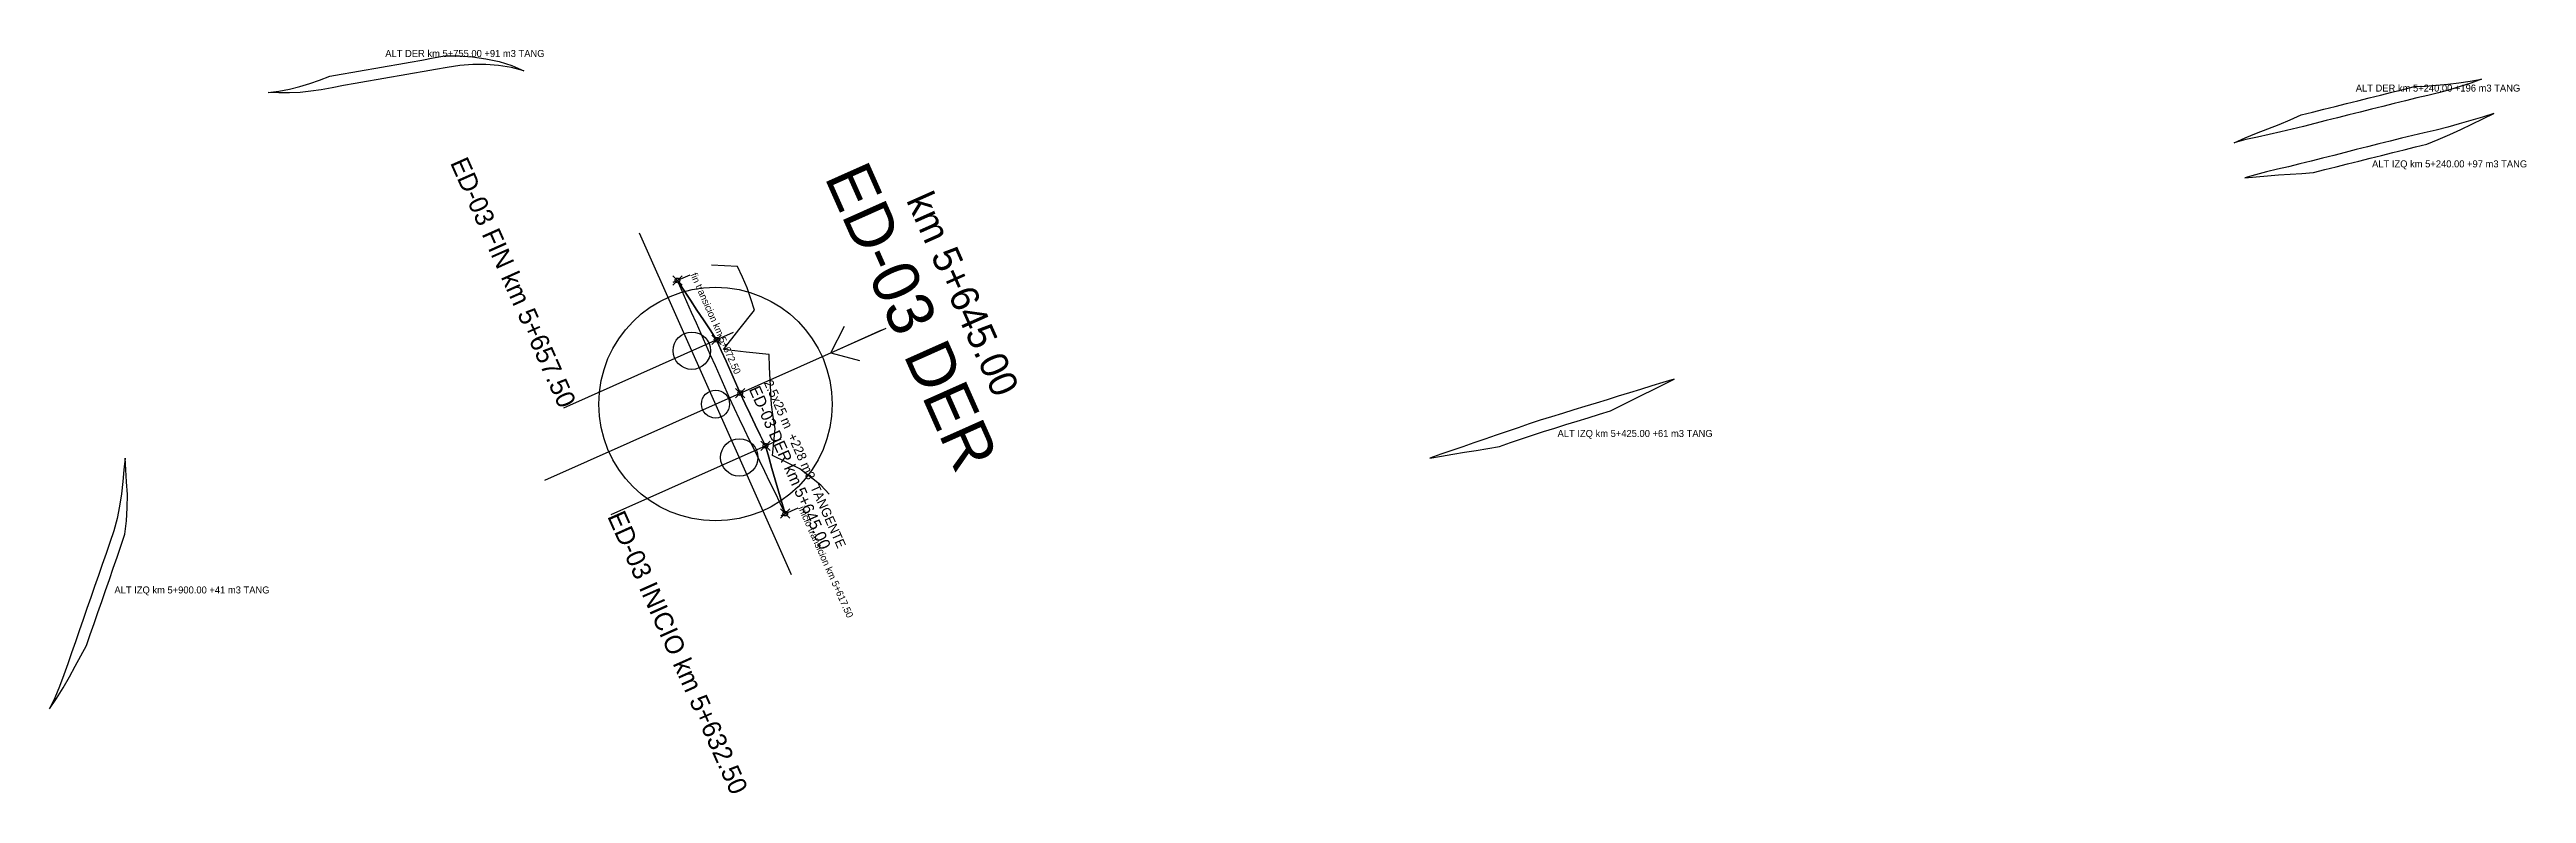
# Model space of a CAD drawing. Extents: x 598419 to 612853, y 9471396 to 9478612.
# Drawn here: x 609088 to 609619, y 9472139 to 9472298 of the extents above; entities that cross this region are included whole.
import ezdxf
from ezdxf.enums import TextEntityAlignment as Align

# ---------------------------------------------------------------- set-up
doc = ezdxf.new("R2010")
doc.units = 0
doc.header["$PDMODE"] = 35
doc.header["$PDSIZE"] = 1
for name, color, linetype in [('ENSANCHE_ALTERNATIVAS', 8, 'CONTINUOUS'), ('ENSANCHE_DER', 5, 'CONTINUOUS'), ('ENSANCHE_DER_BORDE_3D', 5, 'CONTINUOUS'), ('ENSANCHE_DER_MARCA', 5, 'CONTINUOUS'), ('ENSANCHE_DER_PUNTOS', 5, 'CONTINUOUS'), ('ENSANCHE_DER_TALUD', 5, 'CONTINUOUS'), ('ENSANCHE_DER_TEXTO', 5, 'CONTINUOUS')]:
    doc.layers.add(name, color=color, linetype=linetype)

msp = doc.modelspace()

# ---------------------------------------------------------------- texts
at = {"layer": 'ENSANCHE_ALTERNATIVAS'}
for s, p in [('ALT DER km 5+755.00 +91 m3 TANG', (609160.2183, 9472296.8127)), ('ALT DER km 5+240.00 +196 m3 TANG', (609582.3461, 9472289.4043)), ('ALT IZQ km 5+240.00 +97 m3 TANG', (609585.8384, 9472273.1857)), ('ALT IZQ km 5+425.00 +61 m3 TANG', (609411.3476, 9472215.4947)), ('ALT IZQ km 5+900.00 +41 m3 TANG', (609102.1946, 9472182.0039))]:
    msp.add_text(s, height=1.5, dxfattribs=at).set_placement(p)
at = {"layer": 'ENSANCHE_DER_MARCA'}
msp.add_text('ED-03 FIN km 5+657.50', height=4, rotation=-66.0102, dxfattribs=at).set_placement((609197.5602, 9472221.3466), align=Align.RIGHT)
for s, height, p in [('ED-03 DER', 10, (609268.4229, 9472239.1997)), ('km 5+645.00', 6, (609281.2135, 9472244.8917))]:
    msp.add_text(s, height=height, rotation=-66.0102, dxfattribs=at).set_placement(p, align=Align.CENTER)
msp.add_text('ED-03 INICIO km 5+632.50', height=4, rotation=-66.0102, dxfattribs=at).set_placement((609207.7245, 9472198.5062))
at = {"layer": 'ENSANCHE_DER_TEXTO'}
for s, height, p in [('fin transicion km 5+672.50', 1.5, (609225.5396, 9472250.2161)), ('ED-03 DER km 5+645.00', 2.5, (609238.0908, 9472225.7015)), ('2.5x25 m  +228 m3  TANGENTE', 2, (609241.2884, 9472227.1245)), ('inicio transicion km 5+617.50', 1.5, (609248.6505, 9472200.3006))]:
    msp.add_text(s, height=height, rotation=-66.0102, dxfattribs=at).set_placement(p)

# ---------------------------------------------------------------- linework, layer by layer
at = {"layer": 'ENSANCHE_ALTERNATIVAS'}
for points in [[(609189.9337, 9472293.8803), (609187.2406, 9472294.5462), (609184.5015, 9472294.9856), (609181.7352, 9472295.1955), (609178.9611, 9472295.1744), (609176.1927, 9472294.965), (609173.4643, 9472294.5796), (609171.0005, 9472294.1471), (609168.5371, 9472293.7127), (609166.0737, 9472293.2783), (609163.6103, 9472292.8439), (609161.147, 9472292.4095), (609158.6836, 9472291.9751), (609156.2202, 9472291.5408), (609153.7568, 9472291.1064), (609151.2934, 9472290.672), (609148.8301, 9472290.2376), (609146.5071, 9472289.8038), (609144.2484, 9472289.4597), (609141.9753, 9472289.231), (609139.6936, 9472289.1144), (609137.4089, 9472289.1102), (609135.1166, 9472289.2152), (609135.1166, 9472289.2152), (609137.4189, 9472289.5268), (609139.672, 9472289.9474), (609141.8804, 9472290.4774), (609144.0391, 9472291.1132), (609146.1424, 9472291.855), (609148.3141, 9472292.6837), (609150.7775, 9472293.1181), (609153.2409, 9472293.5525), (609155.7043, 9472293.9869), (609158.1676, 9472294.4213), (609160.631, 9472294.8557), (609163.0944, 9472295.2901), (609165.5578, 9472295.7245), (609168.0212, 9472296.1589), (609170.4845, 9472296.5933), (609172.9483, 9472297.0257), (609175.9172, 9472297.0301), (609178.879, 9472296.839), (609181.7778, 9472296.4448), (609184.5991, 9472295.8132), (609187.3237, 9472294.9545), (609189.9337, 9472293.8803)], [(609609.2577, 9472292.0386), (609606.9915, 9472291.2418), (609604.7077, 9472290.4967), (609602.408, 9472289.8027), (609600.0925, 9472289.1629), (609597.7636, 9472288.5743), (609595.4228, 9472288.034), (609592.9991, 9472287.436), (609590.5727, 9472286.8283), (609588.1462, 9472286.2206), (609585.7198, 9472285.6129), (609583.2934, 9472285.0052), (609580.8669, 9472284.3974), (609578.4405, 9472283.7897), (609576.014, 9472283.182), (609573.5876, 9472282.5743), (609571.1611, 9472281.9666), (609568.7347, 9472281.3589), (609566.3071, 9472280.7566), (609563.8084, 9472280.2104), (609561.2946, 9472279.6713), (609558.7767, 9472279.1313), (609556.2913, 9472278.4607), (609556.2913, 9472278.4607), (609558.6651, 9472279.5328), (609561.0881, 9472280.4787), (609563.524, 9472281.4276), (609565.9563, 9472282.3859), (609568.2962, 9472283.3955), (609570.6349, 9472284.4106), (609573.0613, 9472285.0183), (609575.4878, 9472285.626), (609577.9142, 9472286.2337), (609580.3407, 9472286.8414), (609582.7671, 9472287.4491), (609585.1936, 9472288.0569), (609587.62, 9472288.6646), (609590.0464, 9472289.2723), (609592.4729, 9472289.88), (609594.8939, 9472290.4774), (609597.2766, 9472290.5999), (609599.6663, 9472290.7741), (609602.0609, 9472291.0036), (609604.4582, 9472291.2918), (609606.8577, 9472291.6365), (609609.2577, 9472292.0386)], [(609611.9348, 9472284.6944), (609609.4627, 9472283.9517), (609606.9895, 9472283.226), (609604.5183, 9472282.5014), (609602.0367, 9472281.8145), (609599.5401, 9472281.1843), (609597.0303, 9472280.6086), (609594.5969, 9472280.0157), (609592.1705, 9472279.408), (609589.744, 9472278.8003), (609587.3176, 9472278.1926), (609584.8911, 9472277.5849), (609582.4647, 9472276.9771), (609580.0382, 9472276.3694), (609577.6118, 9472275.7617), (609575.1854, 9472275.154), (609572.7589, 9472274.5463), (609570.3325, 9472273.9386), (609567.9055, 9472273.3334), (609565.5422, 9472272.7889), (609563.2007, 9472272.2168), (609560.872, 9472271.5946), (609558.5564, 9472270.9255), (609558.5564, 9472270.9255), (609560.9836, 9472271.1932), (609563.4071, 9472271.4095), (609565.8265, 9472271.5717), (609568.2563, 9472271.7041), (609570.771, 9472271.9019), (609573.2852, 9472272.1023), (609575.7116, 9472272.71), (609578.1381, 9472273.3177), (609580.5645, 9472273.9254), (609582.9909, 9472274.5332), (609585.4174, 9472275.1409), (609587.8438, 9472275.7486), (609590.2703, 9472276.3563), (609592.6967, 9472276.964), (609595.1232, 9472277.5717), (609597.5592, 9472278.1652), (609600.027, 9472279.1586), (609602.463, 9472280.2033), (609604.8654, 9472281.3005), (609607.239, 9472282.4309), (609609.5964, 9472283.557), (609611.9348, 9472284.6944)], [(609436.3123, 9472227.8747), (609433.9226, 9472227.1403), (609431.5329, 9472226.4059), (609429.1432, 9472225.6715), (609426.7535, 9472224.9371), (609424.3638, 9472224.2027), (609421.9741, 9472223.4683), (609419.5844, 9472222.7338), (609417.1947, 9472221.9994), (609414.805, 9472221.265), (609412.4153, 9472220.5306), (609410.0256, 9472219.7962), (609407.6359, 9472219.0618), (609405.2568, 9472218.2929), (609402.8916, 9472217.4788), (609400.5264, 9472216.6648), (609398.1612, 9472215.8507), (609395.796, 9472215.0366), (609393.4308, 9472214.2225), (609391.0655, 9472213.4085), (609388.7003, 9472212.5944), (609386.3351, 9472211.7803), (609383.9699, 9472210.9663), (609383.9699, 9472210.9663), (609386.4575, 9472211.3821), (609388.9451, 9472211.7978), (609391.4328, 9472212.2136), (609393.9204, 9472212.6294), (609396.408, 9472213.0452), (609398.8956, 9472213.461), (609401.2608, 9472214.2751), (609403.626, 9472215.0891), (609405.9912, 9472215.9032), (609408.3703, 9472216.6721), (609410.76, 9472217.4065), (609413.1497, 9472218.1409), (609415.5394, 9472218.8753), (609417.9291, 9472219.6097), (609420.3188, 9472220.3441), (609422.7085, 9472221.0786), (609424.9758, 9472222.2113), (609427.2431, 9472223.344), (609429.5104, 9472224.4766), (609431.7777, 9472225.6093), (609434.045, 9472226.742), (609436.3123, 9472227.8747)], [(609104.486, 9472210.9561), (609104.2322, 9472208.4676), (609103.9843, 9472205.9752), (609103.7213, 9472203.3051), (609103.3132, 9472200.6533), (609102.7584, 9472198.0283), (609102.0588, 9472195.4382), (609101.2329, 9472192.9275), (609100.4109, 9472190.5665), (609099.5888, 9472188.2055), (609098.7668, 9472185.8445), (609097.9448, 9472183.4835), (609097.1228, 9472181.1225), (609096.3008, 9472178.7615), (609095.4788, 9472176.4005), (609094.6568, 9472174.0395), (609093.8347, 9472171.6785), (609093.0127, 9472169.3175), (609092.1907, 9472166.9565), (609091.3668, 9472164.5905), (609090.444, 9472162.1199), (609089.419, 9472159.69), (609088.2936, 9472157.3048), (609088.2936, 9472157.3048), (609089.7994, 9472159.5201), (609091.2184, 9472161.8121), (609092.5467, 9472164.1776), (609093.7647, 9472166.4085), (609094.9802, 9472168.6325), (609096.1957, 9472170.8565), (609097.0177, 9472173.2175), (609097.8398, 9472175.5785), (609098.6618, 9472177.9395), (609099.4838, 9472180.3005), (609100.3058, 9472182.6615), (609101.1278, 9472185.0225), (609101.9498, 9472187.3835), (609102.7719, 9472189.7445), (609103.5939, 9472192.1054), (609104.4532, 9472194.7195), (609104.784, 9472197.5411), (609104.9528, 9472200.3541), (609104.9616, 9472203.1493), (609104.8156, 9472205.9175), (609104.6479, 9472208.4392), (609104.486, 9472210.9561)]]:
    msp.add_lwpolyline(points, close=True, dxfattribs=at)
at = {"layer": 'ENSANCHE_DER'}
msp.add_lwpolyline([(609245.9096, 9472199.0809), (609244.817, 9472201.331), (609243.7245, 9472203.5812), (609242.6319, 9472205.8313), (609241.5393, 9472208.0815), (609240.4468, 9472210.3317), (609239.3542, 9472212.5818), (609238.2616, 9472214.832), (609237.1691, 9472217.0822), (609236.0765, 9472219.3323), (609234.9968, 9472221.5882), (609233.9795, 9472223.8719), (609232.963, 9472226.1559), (609231.9466, 9472228.44), (609230.9302, 9472230.724), (609229.9137, 9472233.0081), (609228.8973, 9472235.2921), (609227.8809, 9472237.5761), (609226.8644, 9472239.8602), (609225.848, 9472242.1442), (609224.8316, 9472244.4283), (609223.8151, 9472246.7123), (609222.7987, 9472248.9964), (609222.7987, 9472248.9964), (609224.1958, 9472246.8817), (609225.5929, 9472244.7671), (609226.99, 9472242.6525), (609228.3871, 9472240.5378), (609229.7842, 9472238.4232), (609231.1814, 9472236.3085), (609232.1978, 9472234.0245), (609233.2142, 9472231.7404), (609234.2307, 9472229.4564), (609235.2471, 9472227.1724), (609236.2635, 9472224.8883), (609237.2808, 9472222.6047), (609238.3605, 9472220.3488), (609239.4531, 9472218.0986), (609240.5457, 9472215.8484), (609241.6382, 9472213.5983), (609242.3501, 9472211.1787), (609243.062, 9472208.7591), (609243.7739, 9472206.3396), (609244.4858, 9472203.92), (609245.1977, 9472201.5004), (609245.9096, 9472199.0809)], close=True, dxfattribs=at)
at = {"layer": 'ENSANCHE_DER_BORDE_3D'}
msp.add_polyline3d([(609245.9096, 9472199.0809, 1190.335), (609245.1977, 9472201.5004, 1190.1859), (609244.4858, 9472203.92, 1190.0367), (609243.7739, 9472206.3396, 1189.8875), (609243.062, 9472208.7591, 1189.7384), (609242.3501, 9472211.1787, 1189.5892), (609241.6382, 9472213.5983, 1189.4401), (609240.5457, 9472215.8484, 1189.2992), (609239.4531, 9472218.0986, 1189.1584), (609238.3605, 9472220.3488, 1189.0176), (609237.2808, 9472222.6047, 1188.8765), (609236.2635, 9472224.8883, 1188.734), (609235.2471, 9472227.1724, 1188.5915), (609234.2307, 9472229.4564, 1188.449), (609233.2142, 9472231.7404, 1188.3065), (609232.1978, 9472234.0245, 1188.164), (609231.1814, 9472236.3085, 1188.0215), (609229.7842, 9472238.4232, 1187.8874), (609228.3871, 9472240.5378, 1187.7532), (609226.99, 9472242.6525, 1187.6191), (609225.5929, 9472244.7671, 1187.4849), (609224.1958, 9472246.8817, 1187.3507), (609222.7987, 9472248.9964, 1187.2166)], dxfattribs=at)
at = {"layer": 'ENSANCHE_DER_MARCA'}
for p, q in [((609247.2275, 9472185.9855), (609214.7016, 9472259.0749)), ((609221.8851, 9472248.5898), (609225.5396, 9472250.2161)), ((609194.4198, 9472206.2672), (609267.5093, 9472238.7931)), ((609198.4738, 9472221.7532), (609234.8358, 9472237.9348)), ((609255.6322, 9472233.5077), (609258.574, 9472239.195)), ((609255.6322, 9472233.5077), (609266.5956, 9472238.3865)), ((609255.6322, 9472233.5077), (609261.8266, 9472231.8861)), ((609208.6382, 9472198.9127), (609245.0002, 9472215.0944)), ((609244.996, 9472198.6743), (609248.6505, 9472200.3006))]:
    msp.add_line(p, q, dxfattribs=at)
for centre, radius in [((609230.9645, 9472222.5302), 25), ((609225.8824, 9472233.9504), 4), ((609230.9645, 9472222.5302), 3), ((609236.0467, 9472211.11), 4)]:
    msp.add_circle(centre, radius, dxfattribs=at)
at = {"layer": 'ENSANCHE_DER_PUNTOS'}
for p in [(609222.7987, 9472248.9964, 1187.2166), (609231.1814, 9472236.3085, 1188.0215), (609236.2635, 9472224.8883, 1188.734), (609241.6382, 9472213.5983, 1189.4401), (609245.9096, 9472199.0809, 1190.335)]:
    msp.add_point(p, dxfattribs=at)
at = {"layer": 'ENSANCHE_DER_TALUD'}
msp.add_lwpolyline([(609255.2742, 9472203.2482), (609253.4964, 9472205.1935), (609251.2618, 9472206.9354), (609249.0272, 9472208.6774), (609246.1074, 9472210.1144), (609243.1876, 9472211.5514), (609243.4655, 9472214.4114), (609243.7433, 9472217.2714), (609243.336, 9472219.8265), (609242.9286, 9472222.3816), (609242.7937, 9472225.058), (609242.6588, 9472227.7343), (609242.556, 9472230.4249), (609242.4532, 9472233.1156), (609237.5539, 9472233.6717), (609232.6546, 9472234.2278), (609235.9778, 9472238.443), (609239.3011, 9472242.6583), (609238.5131, 9472245.044), (609237.725, 9472247.4297), (609236.7086, 9472249.7137), (609235.6922, 9472251.9978), (609230.1076, 9472252.249)], dxfattribs=at)

msp.set_redraw_order([(e.dxf.handle, doc.entitydb.next_handle()) for e in msp.query("TEXT MTEXT ATTDEF DIMENSION ARC_DIMENSION")])  # texts and dimensions are drawn at this point

doc.saveas('drawing.dxf')
